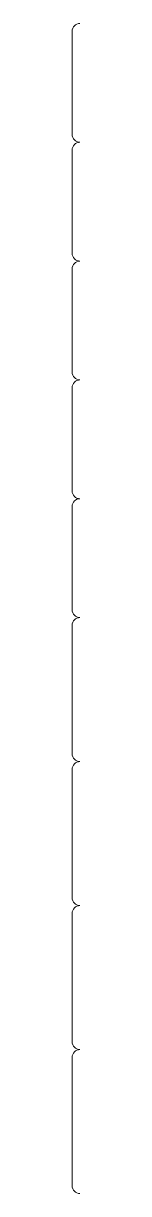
# Model space of a CAD drawing. Header units: millimetres. Extents: x 883 to 14654, y 5219 to 8318.
# Drawn here: x 3483.7 to 3486.7, y 7316.8 to 7762.9 of the extents above; entities that cross this region are included whole.
import ezdxf

# ---------------------------------------------------------------- set-up
doc = ezdxf.new("R2010")
doc.units = ezdxf.units.MM
doc.header["$LTSCALE"] = 0.05
doc.layers.add('Corte', color=1, linetype='Continuous', lineweight=5)

msp = doc.modelspace()

# ---------------------------------------------------------------- linework, layer by layer
at = {"layer": 'Corte', "color": 1, "linetype": 'Continuous', "lineweight": 5}
for p, q in [((3483.724, 7740.267), (3483.724, 7759.917)), ((3483.724, 7740.267), (3483.724, 7720.617)), ((3483.724, 7694.967), (3483.724, 7714.617)), ((3483.724, 7694.967), (3483.724, 7675.317)), ((3483.724, 7649.667), (3483.724, 7669.317)), ((3483.724, 7649.667), (3483.724, 7630.017)), ((3483.724, 7604.367), (3483.724, 7624.017)), ((3483.724, 7604.367), (3483.724, 7584.717)), ((3483.724, 7559.093), (3483.724, 7578.743)), ((3483.724, 7559.093), (3483.724, 7539.443)), ((3483.724, 7533.443), (3483.724, 7484.543)), ((3483.724, 7429.643), (3483.724, 7478.543)), ((3483.724, 7423.643), (3483.724, 7374.743)), ((3483.724, 7319.843), (3483.724, 7368.743))]:
    msp.add_line(p, q, dxfattribs=at)
for centre, start, end in [((3486.724, 7759.917), 90, 180), ((3486.724, 7720.617), 180, 270), ((3486.724, 7714.617), 90, 180), ((3486.724, 7675.317), 180, 270), ((3486.724, 7669.317), 90, 180), ((3486.724, 7630.017), 180, 270), ((3486.724, 7624.017), 90, 180), ((3486.724, 7584.717), 180, 270), ((3486.724, 7578.743), 90, 180), ((3486.724, 7539.443), 180, 270), ((3486.724, 7533.443), 90, 180), ((3486.724, 7484.543), 180, 270), ((3486.724, 7478.543), 90, 180), ((3486.724, 7429.643), 180, 270), ((3486.724, 7423.643), 90, 180), ((3486.724, 7374.743), 180, 270), ((3486.724, 7368.743), 90, 180), ((3486.724, 7319.843), 180, 270)]:
    msp.add_arc(centre, 3, start, end, dxfattribs=at)

doc.saveas('drawing.dxf')
